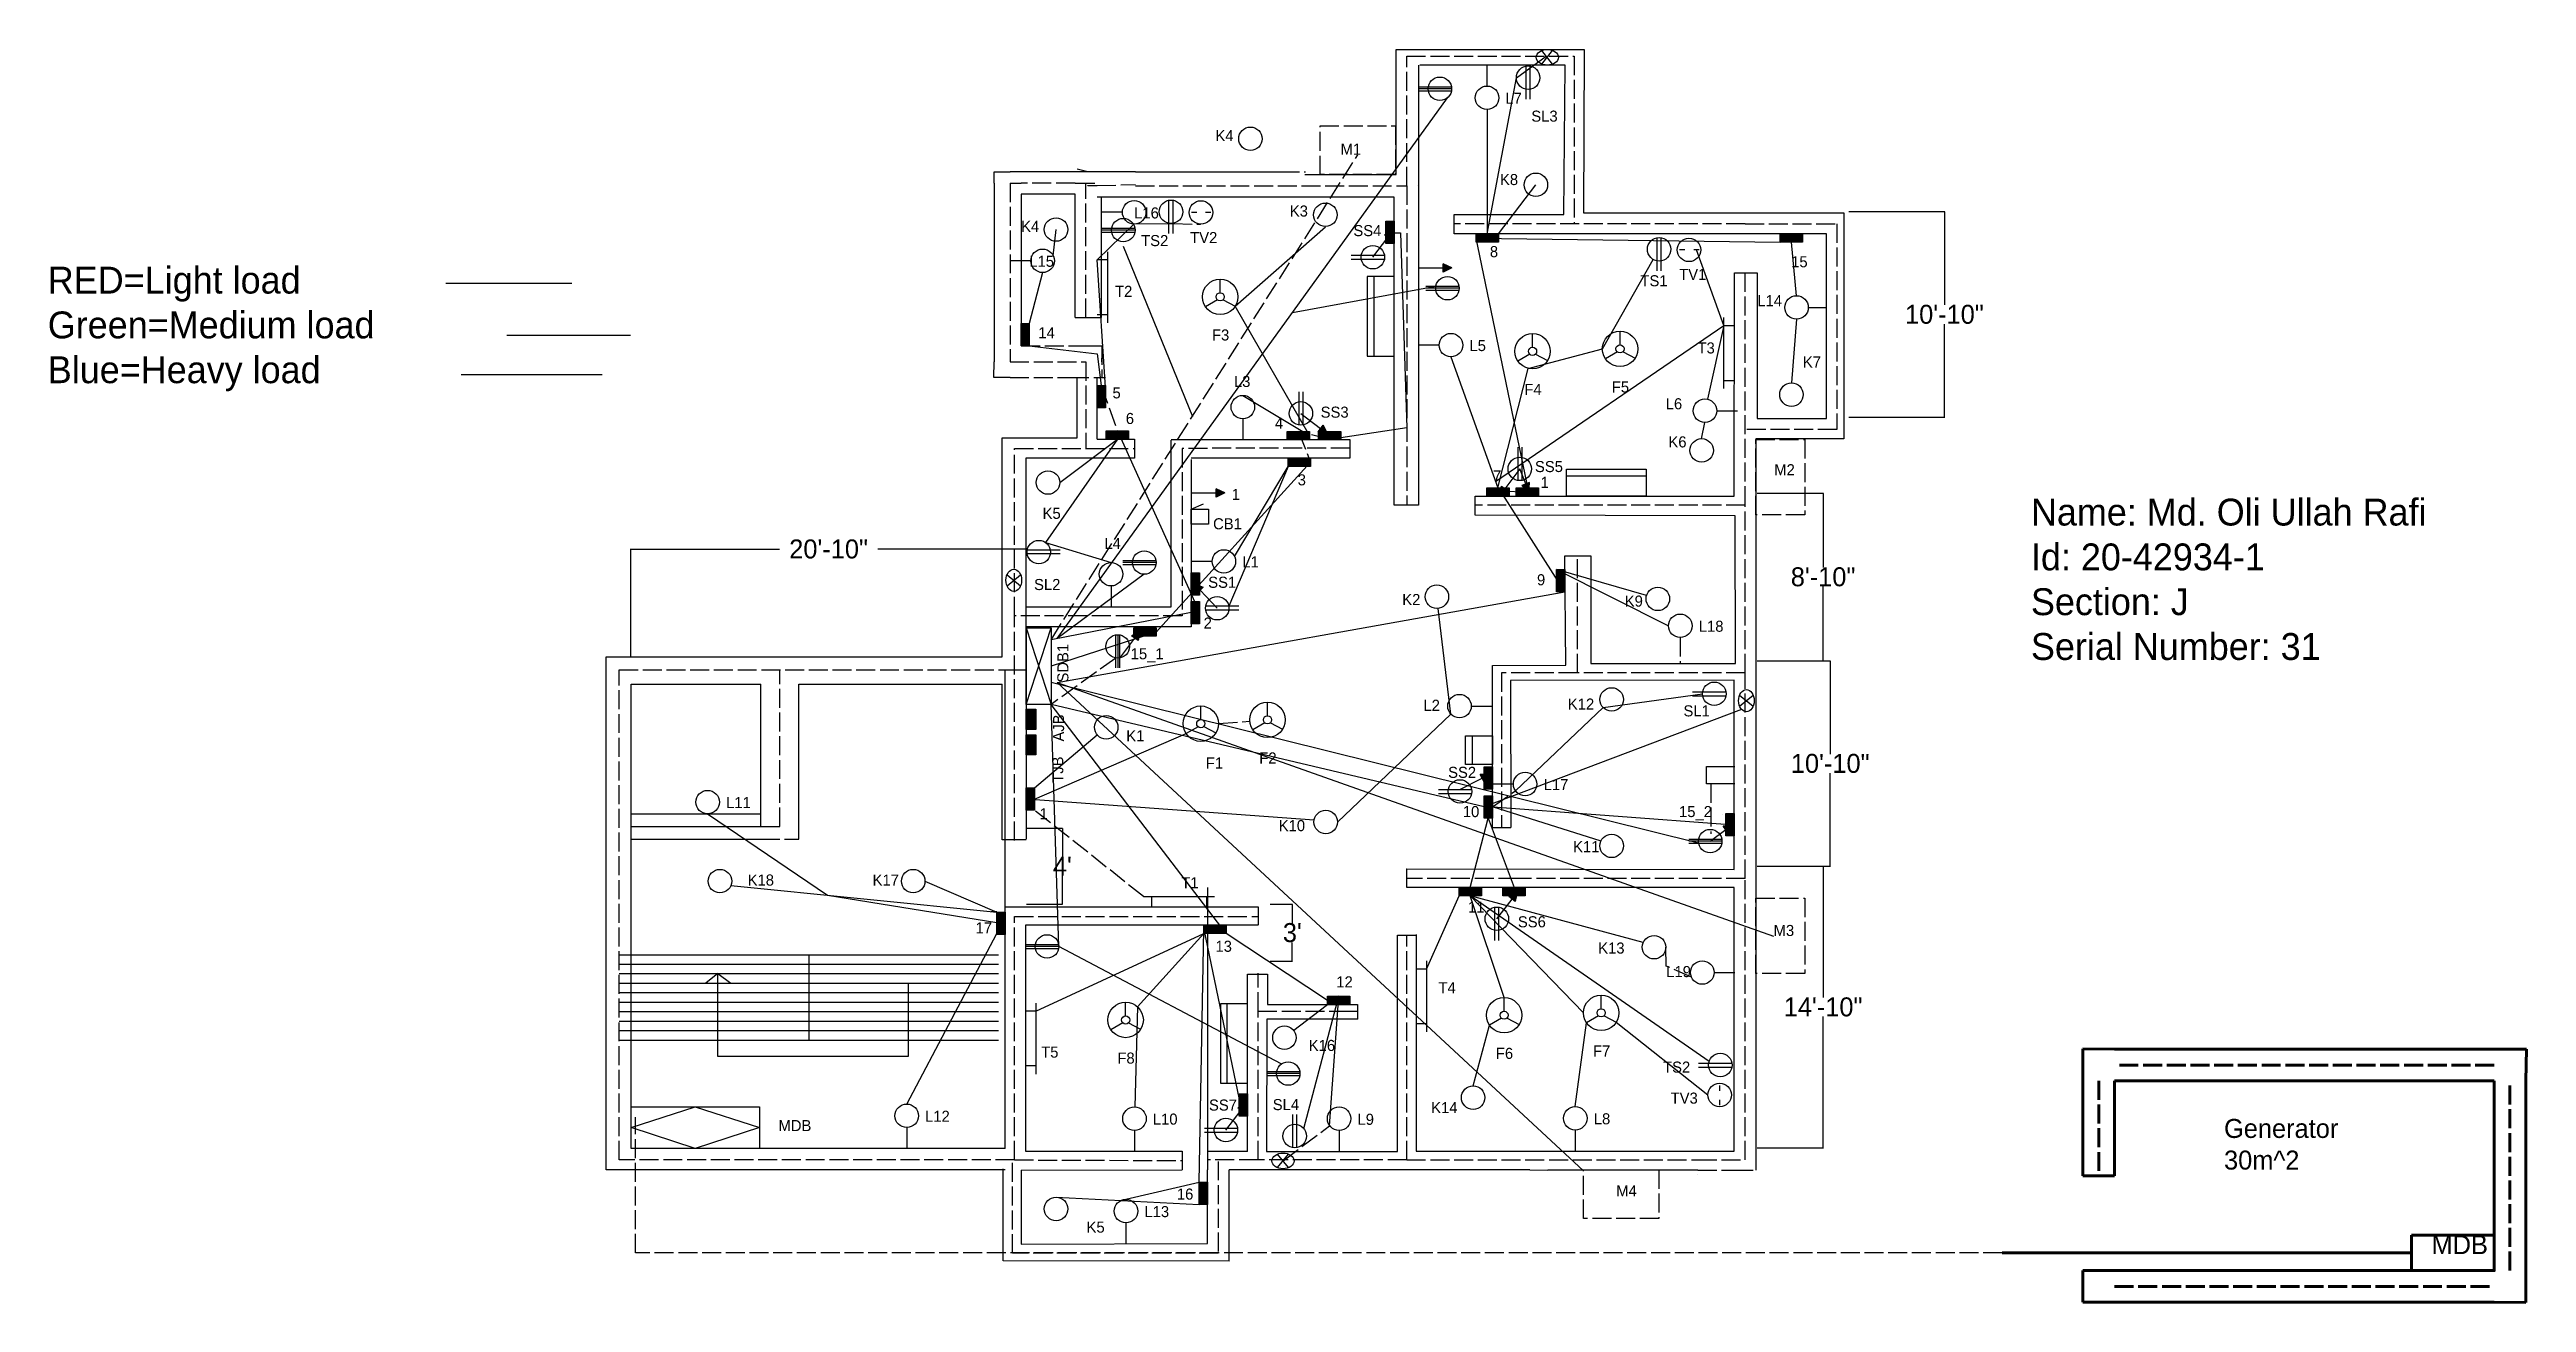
# Model space of a CAD drawing. Header units: feet. Extents: x 8470 to 13044, y -333 to 550.
# Drawn here: x 8470 to 10036, y -333 to 459 of the extents above; entities outside this region: 1.
import ezdxf

# ---------------------------------------------------------------- set-up
doc = ezdxf.new("R2010")
doc.units = ezdxf.units.FT
doc.header["$MEASUREMENT"] = 0
doc.linetypes.add('ACAD_ISO02W100', pattern=[15, 12, -3])
doc.dimstyles.get("Standard").update_dxf_attribs({"dimtxt": 0.18, "dimasz": 0.18, "dimexe": 0.18, "dimexo": 0.0625, "dimgap": 0.09, "dimtad": 0, "dimtih": 1, "dimtoh": 1, "dimdec": 4, "dimzin": 0, "dimdsep": 46, "dimtxsty": 'Standard', "dimcen": 0.09, "dimadec": 0, "dimazin": 0, "dimtfac": 1, "dimtdec": 4, "dimtofl": 0, "dimtmove": 0, "dimatfit": 3, "dimfxl": 1, "dimtolj": 1, "dimtzin": 0, "dimarcsym": 0})

msp = doc.modelspace()

# ---------------------------------------------------------------- texts
at = {"char_height": 7, "attachment_point": 1}
for s, insert in [('L7', (9390.3, 431.9)), ('K4', (9207, 408.3)), ('SL3', (9406.7, 420.6)), ('M1', (9286.1, 399.7)), ('K8', (9386.9, 380.5)), ('K3', (9254, 360.6)), ('K4', (9084.1, 350.9)), ('L16', (9155.6, 359.4)), ('SS4', (9294.2, 348.2)), ('TS2', (9160, 341.9)), ('TV2', (9191, 343.8)), ('8', (9380.5, 334.9)), ('TS1', (9475.7, 316.5)), ('TV1', (9500.2, 320.5)), ('15', (9571, 328.5)), ('T2', (9143.5, 309.8)), ('L14', (9549.6, 303.9)), ('14', (9095, 283.6)), ('F3', (9204.8, 282.2)), ('L5', (9367.6, 275.5)), ('T3', (9511.8, 274)), ('L3', (9218.7, 252.8)), ('K7', (9578.4, 265.1)), ('5', (9141.9, 245.6)), ('F4', (9402.3, 247.8)), ('F5', (9457.6, 249.3)), ('L6', (9491.7, 238.7)), ('6', (9150.3, 229.4)), ('4', (9244.6, 226.4)), ('SS3', (9273.5, 233.4)), ('K6', (9493.4, 214.6)), ('3', (9259, 190.6)), ('7', (9382.5, 193.1)), ('SS5', (9409, 199)), ('1', (9412.6, 189)), ('M2', (9560.3, 197)), ('1', (9217.3, 181.4)), ('K5', (9097.7, 169.4)), ('CB1', (9205.5, 162.8)), ('L4', (9136.8, 150.4)), ('SS1', (9202.4, 125.8)), ('L1', (9224, 138.7)), ('9', (9410.3, 127.4)), ('SL2', (9092.3, 124.4)), ('K2', (9325.1, 114.9)), ('K9', (9465.8, 113.9)), ('2', (9199.5, 100)), ('L18', (9512.6, 98)), ('15_1', (9153.4, 80.6)), ('L2', (9338.5, 48)), ('K12', (9429.8, 48.8)), ('SL1', (9502.9, 44.5)), ('K1', (9150.6, 28.7)), ('F1', (9200.9, 11.5)), ('F2', (9234.7, 14.7)), ('SS2', (9354.1, 5.6)), ('L11', (8897.6, -13.5)), ('L17', (9414.5, -2.1)), ('1', (9095.8, -20.6)), ('K10', (9247, -28.1)), ('10', (9363.4, -19.2)), ('15_2', (9500.1, -19.2)), ('K11', (9433.1, -41.4)), ('K18', (8911.2, -62.5)), ('K17', (8990.2, -62.5)), ('T1', (9185.4, -64.2)), ('17', (9055.3, -92.8)), ('11', (9366.7, -79.6)), ('SS6', (9398.2, -88.9)), ('13', (9207, -104.4)), ('K13', (9449, -105.5)), ('M3', (9559.9, -94.4)), ('L19', (9492, -120.4)), ('12', (9283.4, -126.9)), ('T4', (9348, -130.6)), ('T5', (9096.8, -171.3)), ('K16', (9266, -167.1)), ('F6', (9384.3, -172.1)), ('F7', (9445.7, -170.6)), ('F8', (9145, -175.1)), ('TS2', (9490, -180.8)), ('TV3', (9494.8, -200.4)), ('MDB', (8930.7, -217.8)), ('L12', (9023.4, -211.9)), ('L10', (9167.4, -213.7)), ('SS7', (9202.9, -204.8)), ('SL4', (9243.2, -204.5)), ('L9', (9296.8, -213.8)), ('K14', (9343.4, -206.4)), ('L8', (9446.2, -213.5)), ('16', (9182.6, -261.1)), ('M4', (9460.4, -259.1)), ('L13', (9162.1, -272.2)), ('K5', (9125.5, -282))]:
    msp.add_mtext_dynamic_manual_height_columns(s, width=236.45, gutter_width=1, heights=[0], dxfattribs=dict(at, insert=insert))
at = {"linetype": 'ACAD_ISO02W100', "char_height": 17, "width": 360.912, "attachment_point": 1}
for s, insert in [('{\\C1;RED=Light load}\\P{\\C3;Green=Medium load\\P\\C5;Blue=Heavy load}', (8468.7, 321.9)), ('{\\C1;Name: Md. Oli Ullah Rafi\\PId: 20-42934-1\\PSection: J\\PSerial Number: 31}', (9722.6, 175.2))]:
    msp.add_mtext(s, dxfattribs=dict(at, insert=insert))
at = {"insert": (9084.1, 328.8), "char_height": 7, "attachment_point": 1}
msp.add_mtext_dynamic_manual_height_columns('  L15', width=236.45, gutter_width=1, heights=[0], dxfattribs=at).dxf.set("width", 261.786)
at = {"char_height": 7, "attachment_point": 1, "rotation": 90}
for s, insert in [('SDB1', (9107, 58.9)), ('AJB', (9104.3, 21.6)), ('TJB', (9103.8, -4.5))]:
    msp.add_mtext_dynamic_manual_height_columns(s, width=236.45, gutter_width=1, heights=[0], dxfattribs=dict(at, insert=insert))
at = {"lineweight": 158, "char_height": 12, "attachment_point": 1}
for s, insert, width in [('Generator\\P30m^ 2', (9844.7, -217.1), 153), ('MDB', (9975.9, -290.6), 39.649)]:
    msp.add_mtext(s, dxfattribs=dict(at, insert=insert, width=width))

# ---------------------------------------------------------------- blocks, each defined once
blk = doc.blocks.new('*D12')
at = {"color": 0, "linetype": 'ByBlock', "lineweight": -2}
for p, q in [((9549.5, -57.3), (9591.4, -57.3)), ((9591.2, -57.5), (9591.2, -140.3)), ((9591.2, -235.2), (9591.2, -152.4)), ((9549.5, -235.3), (9591.4, -235.3))]:
    blk.add_line(p, q, dxfattribs=at)
at = {"color": 0, "linetype": 'ByBlock'}
for points in [[(9591.1, -57.5), (9591.2, -57.5), (9591.2, -57.3)], [(9591.1, -235.2), (9591.2, -235.2), (9591.2, -235.3)]]:
    blk.add_solid(points, dxfattribs=at)
at = {"layer": 'Defpoints', "color": 0, "linetype": 'ByBlock'}
for p in [(9549.4, -57.3), (9591.2, -57.3), (9549.4, -235.3)]:
    blk.add_point(p, dxfattribs=at)
at = {"color": 0, "linetype": 'ByBlock', "insert": (9591.2, -146.3), "char_height": 12, "attachment_point": 5}
blk.add_mtext('\\A1;14\'-10"', dxfattribs=at)
blk = doc.blocks.new('*D13')
at = {"color": 0, "linetype": 'ByBlock', "lineweight": -2}
for p, q in [((9549.5, 72.7), (9595.9, 72.7)), ((9595.7, 72.5), (9595.7, 13.7)), ((9595.7, -57.2), (9595.7, 1.6)), ((9549.5, -57.3), (9595.9, -57.3))]:
    blk.add_line(p, q, dxfattribs=at)
at = {"color": 0, "linetype": 'ByBlock'}
for points in [[(9595.7, 72.5), (9595.7, 72.5), (9595.7, 72.7)], [(9595.7, -57.2), (9595.7, -57.2), (9595.7, -57.3)]]:
    blk.add_solid(points, dxfattribs=at)
at = {"layer": 'Defpoints', "color": 0, "linetype": 'ByBlock'}
for p in [(9549.4, 72.7), (9595.7, 72.7), (9549.4, -57.3)]:
    blk.add_point(p, dxfattribs=at)
at = {"color": 0, "linetype": 'ByBlock', "insert": (9595.7, 7.7), "char_height": 12, "attachment_point": 5}
blk.add_mtext('\\A1;10\'-10"', dxfattribs=at)
blk = doc.blocks.new('*D14')
at = {"color": 0, "linetype": 'ByBlock', "lineweight": -2}
for p, q in [((9549.5, 178.7), (9591.4, 178.7)), ((9591.2, 178.5), (9591.2, 131.7)), ((9591.2, 72.8), (9591.2, 119.6)), ((9549.5, 72.7), (9591.4, 72.7))]:
    blk.add_line(p, q, dxfattribs=at)
at = {"color": 0, "linetype": 'ByBlock'}
for points in [[(9591.2, 178.5), (9591.2, 178.5), (9591.2, 178.7)], [(9591.2, 72.8), (9591.2, 72.8), (9591.2, 72.7)]]:
    blk.add_solid(points, dxfattribs=at)
at = {"layer": 'Defpoints', "color": 0, "linetype": 'ByBlock'}
for p in [(9549.4, 178.7), (9591.2, 178.7), (9549.4, 72.7)]:
    blk.add_point(p, dxfattribs=at)
at = {"color": 0, "linetype": 'ByBlock', "insert": (9591.2, 125.7), "char_height": 12, "attachment_point": 5}
blk.add_mtext('\\A1;8\'-10"', dxfattribs=at)
blk = doc.blocks.new('*D15')
at = {"color": 0, "linetype": 'ByBlock', "lineweight": -2}
for p, q in [((9607.5, 356.7), (9668.1, 356.7)), ((9667.9, 356.5), (9667.9, 297.7)), ((9667.9, 226.8), (9667.9, 285.6)), ((9607.5, 226.7), (9668.1, 226.7))]:
    blk.add_line(p, q, dxfattribs=at)
at = {"color": 0, "linetype": 'ByBlock'}
for points in [[(9667.9, 356.5), (9667.9, 356.5), (9667.9, 356.7)], [(9667.9, 226.8), (9667.9, 226.8), (9667.9, 226.7)]]:
    blk.add_solid(points, dxfattribs=at)
at = {"layer": 'Defpoints', "color": 0, "linetype": 'ByBlock'}
for p in [(9607.4, 356.7), (9667.9, 356.7), (9607.4, 226.7)]:
    blk.add_point(p, dxfattribs=at)
at = {"color": 0, "linetype": 'ByBlock', "insert": (9667.9, 291.7), "char_height": 12, "attachment_point": 5}
blk.add_mtext('\\A1;10\'-10"', dxfattribs=at)
blk = doc.blocks.new('*D16')
at = {"color": 0, "linetype": 'ByBlock', "lineweight": -2}
for p, q in [((8837.4, 74.7), (8837.4, 143.4)), ((8837.6, 143.3), (8931.4, 143.3)), ((9087.3, 143.3), (8993.5, 143.3)), ((9087.4, 74.7), (9087.4, 143.4))]:
    blk.add_line(p, q, dxfattribs=at)
at = {"color": 0, "linetype": 'ByBlock'}
for points in [[(8837.6, 143.3), (8837.6, 143.2), (8837.4, 143.3)], [(9087.3, 143.3), (9087.3, 143.2), (9087.4, 143.3)]]:
    blk.add_solid(points, dxfattribs=at)
at = {"layer": 'Defpoints', "color": 0, "linetype": 'ByBlock'}
for p in [(9087.4, 143.3), (8837.4, 74.7), (9087.4, 74.7)]:
    blk.add_point(p, dxfattribs=at)
at = {"color": 0, "linetype": 'ByBlock', "insert": (8962.4, 143.3), "char_height": 12, "attachment_point": 5}
blk.add_mtext('\\A1;20\'-10"', dxfattribs=at)
blk = doc.blocks.new('*D17')
at = {"color": 0, "linetype": 'ByBlock', "lineweight": -2}
for p, q in [((9087.5, -33.3), (9110.3, -33.3)), ((9110.2, -33.5), (9110.2, -51.3)), ((9110.2, -81.2), (9110.2, -63.4)), ((9087.5, -81.3), (9110.3, -81.3))]:
    blk.add_line(p, q, dxfattribs=at)
at = {"color": 0, "linetype": 'ByBlock'}
for points in [[(9110.1, -33.5), (9110.2, -33.5), (9110.2, -33.3)], [(9110.1, -81.2), (9110.2, -81.2), (9110.2, -81.3)]]:
    blk.add_solid(points, dxfattribs=at)
at = {"layer": 'Defpoints', "color": 0, "linetype": 'ByBlock'}
for p in [(9087.4, -33.3), (9087.4, -81.3), (9110.2, -81.3)]:
    blk.add_point(p, dxfattribs=at)
at = {"color": 0, "linetype": 'ByBlock', "insert": (9110.2, -57.3), "char_height": 12, "attachment_point": 5}
blk.add_mtext("\\A1;4'", dxfattribs=at)
blk = doc.blocks.new('*D18')
at = {"color": 0, "linetype": 'ByBlock', "lineweight": -2}
for p, q in [((9241.5, -81.3), (9255.8, -81.3)), ((9255.6, -81.5), (9255.6, -93.3)), ((9255.6, -117.2), (9255.6, -105.4)), ((9241.5, -117.3), (9255.8, -117.3))]:
    blk.add_line(p, q, dxfattribs=at)
at = {"color": 0, "linetype": 'ByBlock'}
for points in [[(9255.6, -81.5), (9255.7, -81.5), (9255.6, -81.3)], [(9255.6, -117.2), (9255.7, -117.2), (9255.6, -117.3)]]:
    blk.add_solid(points, dxfattribs=at)
at = {"layer": 'Defpoints', "color": 0, "linetype": 'ByBlock'}
for p in [(9241.4, -81.3), (9241.4, -117.3), (9255.6, -117.3)]:
    blk.add_point(p, dxfattribs=at)
at = {"color": 0, "linetype": 'ByBlock', "insert": (9255.6, -99.3), "char_height": 12, "attachment_point": 5}
blk.add_mtext("\\A1;3'", dxfattribs=at)

# ---------------------------------------------------------------- dimensions: what is measured, and where the dimension line sits
at = {"linetype": 'ByBlock'}
for base, p1, p2, picture, middle in [((9667.9, 356.7), (9607.4, 226.7), (9607.4, 356.7), '*D15', (9667.9, 291.7)), ((9591.2, 178.7), (9549.4, 72.7), (9549.4, 178.7), '*D14', (9591.2, 125.7)), ((9595.7, 72.7), (9549.4, -57.3), (9549.4, 72.7), '*D13', (9595.7, 7.7)), ((9591.2, -57.3), (9549.4, -235.3), (9549.4, -57.3), '*D12', (9591.2, -146.3)), ((9255.6, -117.3), (9241.4, -81.3), (9241.4, -117.3), '*D18', (9255.6, -99.3))]:
    dim = msp.add_linear_dim(base=base, p1=p1, p2=p2, angle=90, dimstyle='Standard', override={"dimtxt": 12, "dimdec": 0, "dimlunit": 3}, dxfattribs=at)
    dim.commit()
    dim.dimension.update_dxf_attribs({"geometry": picture, "text_midpoint": middle})
dim = msp.add_linear_dim(base=(9087.4, 143.3), p1=(8837.4, 74.7), p2=(9087.4, 74.7), dimstyle='Standard', override={"dimtxt": 12, "dimdec": 0, "dimlunit": 3}, dxfattribs=at)
dim.commit()
dim.dimension.update_dxf_attribs({"geometry": '*D16', "text_midpoint": (8962.4, 143.3)})
dim = msp.add_aligned_dim(p1=(9087.4, -33.3), p2=(9087.4, -81.3), distance=22.7, dimstyle='Standard', override={"dimtxt": 12, "dimdec": 0, "dimlunit": 3}, dxfattribs=at)
dim.commit()
dim.dimension.update_dxf_attribs({"geometry": '*D17', "text_midpoint": (9110.2, -57.3)})

# ---------------------------------------------------------------- hatches: boundary and pattern name
at = {"linetype": 'ByBlock'}
h = msp.add_hatch(color=256, dxfattribs=at)
h.dxf.hatch_style = 1
h.paths.add_polyline_path([(9319.3, 344.7), (9313.9, 342), (9318.1, 338.8)])
h = msp.add_hatch(color=256, dxfattribs=at)
h.dxf.hatch_style = 1
h.paths.add_polyline_path([(9314.8, 336.5), (9320, 336.5), (9320, 350.7), (9314.8, 350.7)])
h = msp.add_hatch(color=256, dxfattribs=at)
h.dxf.hatch_style = 1
h.paths.add_polyline_path([(9386, 337.3), (9386, 342.6), (9371.9, 342.6), (9371.9, 337.3)])
h = msp.add_hatch(color=256, dxfattribs=at)
h.dxf.hatch_style = 1
h.paths.add_polyline_path([(9578.2, 337.3), (9578.2, 342.6), (9564.1, 342.6), (9564.1, 337.3)])
h = msp.add_hatch(color=256, dxfattribs=at)
h.dxf.hatch_style = 1
h.paths.add_polyline_path([(9356.5, 321.1), (9351, 323.7), (9351, 318.5)])
h = msp.add_hatch(color=256, dxfattribs=at)
h.dxf.hatch_style = 1
h.paths.add_polyline_path([(9084.1, 271.8), (9089.3, 271.8), (9089.3, 285.9), (9084.1, 285.9)])
h = msp.add_hatch(color=256, dxfattribs=at)
h.dxf.hatch_style = 1
h.paths.add_polyline_path([(9132.2, 232.7), (9137.4, 232.7), (9137.4, 246.8), (9132.2, 246.8)])
h = msp.add_hatch(color=256, dxfattribs=at)
h.dxf.hatch_style = 1
h.paths.add_polyline_path([(9277.9, 216.3), (9275.1, 221.7), (9272, 217.5)])
h = msp.add_hatch(color=256, dxfattribs=at)
h.dxf.hatch_style = 1
h.paths.add_polyline_path([(9152.1, 218.1), (9137.9, 218.1), (9137.9, 212.9), (9152.1, 212.9)])
h = msp.add_hatch(color=256, dxfattribs=at)
h.dxf.hatch_style = 1
h.paths.add_polyline_path([(9266.5, 217.7), (9252.4, 217.7), (9252.4, 212.5), (9266.5, 212.5)])
h = msp.add_hatch(color=256, dxfattribs=at)
h.dxf.hatch_style = 1
h.paths.add_polyline_path([(9286.3, 217.7), (9272.2, 217.7), (9272.2, 212.5), (9286.3, 212.5)])
h = msp.add_hatch(color=256, dxfattribs=at)
h.dxf.hatch_style = 1
h.paths.add_polyline_path([(9267.1, 200.8), (9253, 200.8), (9253, 195.5), (9267.1, 195.5)])
h = msp.add_hatch(color=256, dxfattribs=at)
h.dxf.hatch_style = 1
h.paths.add_polyline_path([(9212.9, 178.8), (9207.4, 181.4), (9207.4, 176.2)])
h = msp.add_hatch(color=256, dxfattribs=at)
h.dxf.hatch_style = 1
h.paths.add_polyline_path([(9392.6, 182), (9378.5, 182), (9378.5, 176.7), (9392.6, 176.7)])
h = msp.add_hatch(color=256, dxfattribs=at)
h.dxf.hatch_style = 1
h.paths.add_polyline_path([(9386.6, 177.2), (9392, 179.9), (9387.8, 183.1)])
h = msp.add_hatch(color=256, dxfattribs=at)
h.dxf.hatch_style = 1
h.paths.add_polyline_path([(9411.2, 182), (9397.1, 182), (9397.1, 176.7), (9411.2, 176.7)])
h = msp.add_hatch(color=256, dxfattribs=at)
h.dxf.hatch_style = 1
h.paths.add_polyline_path([(9405.6, 185.4), (9400.7, 183.5), (9405.1, 179.4)])
h = msp.add_hatch(color=256, dxfattribs=at)
h.dxf.hatch_style = 1
h.paths.add_polyline_path([(9191.7, 114.1), (9196.9, 114.1), (9196.9, 128.3), (9191.7, 128.3)])
h = msp.add_hatch(color=256, dxfattribs=at)
h.dxf.hatch_style = 1
h.paths.add_polyline_path([(9422.7, 116.3), (9427.9, 116.3), (9427.9, 130.4), (9422.7, 130.4)])
h = msp.add_hatch(color=256, dxfattribs=at)
h.dxf.hatch_style = 1
h.paths.add_polyline_path([(9191.7, 96.1), (9196.9, 96.1), (9196.9, 110.2), (9191.7, 110.2)])
h = msp.add_hatch(color=256, dxfattribs=at)
h.dxf.hatch_style = 1
h.paths.add_polyline_path([(9193.6, 121.4), (9195.4, 115.6), (9199.2, 119.2)])
h = msp.add_hatch(color=256, dxfattribs=at)
h.dxf.hatch_style = 1
h.paths.add_polyline_path([(9159.3, 91.3), (9153.9, 88.5), (9158.1, 85.4)])
h = msp.add_hatch(color=256, dxfattribs=at)
h.dxf.hatch_style = 1
h.paths.add_polyline_path([(9155.3, 93.5), (9155.3, 88.2), (9169.5, 88.2), (9169.5, 93.5)])
h = msp.add_hatch(color=256)
h.dxf.hatch_style = 1
h.paths.add_polyline_path([(9093.5, 42), (9087.4, 42), (9087.4, 29.3), (9093.5, 29.3)])
h = msp.add_hatch(color=256)
h.dxf.hatch_style = 1
h.paths.add_polyline_path([(9093.5, 25.9), (9087.4, 25.9), (9087.4, 13.2), (9093.5, 13.2)])
h = msp.add_hatch(color=256, dxfattribs=at)
h.dxf.hatch_style = 1
h.paths.add_polyline_path([(9380.5, 0.9), (9374.4, 0.8), (9376.8, -3.9)])
h = msp.add_hatch(color=256, dxfattribs=at)
h.dxf.hatch_style = 1
h.paths.add_polyline_path([(9376.9, -8.5), (9382.1, -8.5), (9382.1, 5.6), (9376.9, 5.6)])
h = msp.add_hatch(color=256, dxfattribs=at)
h.dxf.hatch_style = 1
h.paths.add_polyline_path([(9087.4, -21.8), (9092.6, -21.8), (9092.6, -7.7), (9087.4, -7.7)])
h = msp.add_hatch(color=256, dxfattribs=at)
h.dxf.hatch_style = 1
h.paths.add_polyline_path([(9376.9, -26.8), (9382.1, -26.8), (9382.1, -12.7), (9376.9, -12.7)])
h = msp.add_hatch(color=256, dxfattribs=at)
h.dxf.hatch_style = 1
h.paths.add_polyline_path([(9534, -30.8), (9528.1, -31.9), (9531.2, -36.1)])
h = msp.add_hatch(color=256, dxfattribs=at)
h.dxf.hatch_style = 1
h.paths.add_polyline_path([(9529.7, -38), (9534.9, -38), (9534.9, -23.9), (9529.7, -23.9)])
h = msp.add_hatch(color=256, dxfattribs=at)
h.dxf.hatch_style = 1
h.paths.add_polyline_path([(9375.2, -70.7), (9361.1, -70.7), (9361.1, -75.9), (9375.2, -75.9)])
h = msp.add_hatch(color=256, dxfattribs=at)
h.dxf.hatch_style = 1
h.paths.add_polyline_path([(9402.9, -70.7), (9388.8, -70.7), (9388.8, -75.9), (9402.9, -75.9)])
h = msp.add_hatch(color=256, dxfattribs=at)
h.dxf.hatch_style = 1
h.paths.add_polyline_path([(9397.8, -73.6), (9392.4, -76.4), (9396.5, -79.6)])
h = msp.add_hatch(color=256, dxfattribs=at)
h.dxf.hatch_style = 1
h.paths.add_polyline_path([(9068.8, -100.5), (9074.1, -100.5), (9074.1, -86.4), (9068.8, -86.4)])
h = msp.add_hatch(color=256, dxfattribs=at)
h.dxf.hatch_style = 1
h.paths.add_polyline_path([(9213.8, -94.6), (9199.6, -94.6), (9199.6, -99.9), (9213.8, -99.9)])
h = msp.add_hatch(color=256, dxfattribs=at)
h.dxf.hatch_style = 1
h.paths.add_polyline_path([(9291.9, -139.5), (9277.8, -139.5), (9277.8, -144.7), (9291.9, -144.7)])
h = msp.add_hatch(color=256, dxfattribs=at)
h.dxf.hatch_style = 1
h.paths.add_polyline_path([(9221.9, -215.4), (9227.2, -215.4), (9227.2, -201.3), (9221.9, -201.3)])
h = msp.add_hatch(color=256, dxfattribs=at)
h.dxf.hatch_style = 1
h.paths.add_polyline_path([(9226.5, -207.2), (9221.1, -210), (9225.2, -213.2)])
h = msp.add_hatch(color=256, dxfattribs=at)
h.dxf.hatch_style = 1
h.paths.add_polyline_path([(9196.6, -271.2), (9201.9, -271.2), (9201.9, -257), (9196.6, -257)])

# ---------------------------------------------------------------- linework, layer by layer
at = {"linetype": 'ACAD_ISO02W100'}
for p, q in [((13043.6, 540.2), (13043.6, 550.5)), ((9327.9, 373.1), (9327.9, 455)), ((9327.9, 455), (9433.9, 455)), ((9433.9, 455), (9433.9, 349)), ((9126.3, 381.8), (9119.5, 383.5)), ((9248.1, 381.8), (9263.9, 381.8)), ((9077.1, 374.7), (9077.1, 261.8)), ((9077.1, 374.7), (9077.1, 261.8)), ((9118.2, 374.8), (9084.1, 374.8)), ((9125, 289.8), (9125, 373.2)), ((9125.1, 373.1), (9125.1, 374.8)), ((9126.3, 373.2), (9132.1, 373.2)), ((9126.4, 373.1), (9126.4, 373.2)), ((9132.1, 373.2), (9156.4, 373.8)), ((9156.4, 373.1), (9327.9, 373.1)), ((9327.9, 373.1), (9327.9, 207.1)), ((9334.9, 373), (9334.9, 373)), ((9180.2, 349.3), (9197.6, 348.7)), ((9541.9, 349), (9357.9, 349)), ((9541.9, 349), (9599.9, 349)), ((9599.9, 349), (9599.9, 219)), ((9316.6, 343.4), (9324, 343.4)), ((9541.9, 171), (9541.9, 319)), ((9581.9, 296.1), (9593.3, 296.1)), ((9084.1, 271.8), (9125, 271.8)), ((9135.1, 271.8), (9135.1, 251.8)), ((9077.1, 261.8), (9125, 261.8)), ((9077.1, 251.8), (9115, 251.8)), ((9115, 251.8), (9137.4, 251.8)), ((9125, 261.8), (9125, 207)), ((9134.8, 246.8), (9145, 218.1)), ((9079.9, 101), (9079.9, 207)), ((9079.9, 207), (9155.9, 207)), ((9291.9, 207.1), (9185.9, 207)), ((9185.9, 207), (9185.9, 101)), ((9279.3, 212.5), (9259.5, 217.7)), ((9259.5, 217.7), (9267.1, 198.2)), ((9327.9, 207.1), (9327.9, 170.8)), ((9599.9, 219), (9541.9, 219)), ((9435.9, 171), (9371.3, 171)), ((9541.9, 171), (9435.9, 171)), ((9541.9, 65), (9541.9, 171)), ((9435.9, 65), (9435.9, 139)), ((9079.9, -41), (9079.9, 101)), ((9185.9, 101), (9079.9, 101)), ((9500.9, 87.4), (9500.9, 71)), ((8829.9, -243), (8829.9, 67)), ((8829.9, 67), (9079.9, 67)), ((8931.5, -32.1), (8931.5, 67)), ((9435.9, 65), (9387.9, 65)), ((9387.9, 65), (9387.9, 65)), ((9387.9, 65), (9387.9, -33)), ((9541.9, 65), (9435.9, 65)), ((9541.9, -65), (9541.9, 65)), ((8919.5, -32.1), (8931.5, -32.1)), ((8919.5, -40.1), (8943.5, -40.1)), ((8943.5, -40.1), (8943.5, -32.1)), ((9397.9, -65), (9327.9, -65)), ((9541.9, -65), (9397.9, -65)), ((9541.9, -243), (9541.9, -65)), ((9065.1, -86), (9068.8, -86)), ((9079.9, -243), (9079.9, -89)), ((9079.9, -89), (9233.9, -89)), ((9197.9, -89), (9197.9, -89)), ((9327.9, -243), (9327.9, -101)), ((9327.9, -101), (9327.9, -101)), ((9233.9, -149), (9233.9, -125)), ((9508, -127.4), (9492, -120.4)), ((9233.9, -243), (9233.9, -149)), ((9233.9, -149), (9286.9, -149)), ((9286.9, -149), (9296.9, -149)), ((9296.9, -149), (9296.9, -149)), ((9519.1, -180.8), (9519.1, -180.8)), ((9079.9, -243), (8829.9, -243)), ((9078.7, -301.9), (9078.7, -243.9)), ((9079.9, -243), (9186, -243.4)), ((9185.9, -237.5), (9186, -249.3)), ((9201.9, -237.4), (9201.9, -249.2)), ((9233.9, -243), (9201.9, -243)), ((9208.7, -243.9), (9208.7, -301.9)), ((9327.9, -243), (9233.9, -243)), ((9327.9, -243), (9511.9, -243)), ((9405.8, -249.2), (9417.1, -249.5)), ((9511.9, -243), (9541.9, -243)), ((9512, -249.5), (9534.9, -249.5)), ((9534.9, -249.5), (9548.7, -249.5)), ((9208.7, -301.9), (9078.7, -301.9))]:
    msp.add_line(p, q, dxfattribs=at)
at = {"linetype": 'ByBlock'}
for p, q in [((9321.3, 380.1), (9321.3, 459.2)), ((9321.3, 459.2), (9440.2, 459.2)), ((9413.3, 450), (9420.2, 458.6)), ((9420.2, 450), (9413.3, 458.6)), ((9440.2, 459.2), (9439.7, 356)), ((9335.3, 449.4), (9335.3, 171)), ((9428.1, 449.4), (9336.2, 449.4)), ((9378.7, 436.1), (9378.7, 449.4)), ((9403.4, 427.8), (9403.4, 448.7)), ((9406, 427.8), (9406, 448.7)), ((9427.2, 354.8), (9428.1, 449.4)), ((9335.3, 435.7), (9356.2, 435.7)), ((9356.3, 434.4), (9335.3, 434.4)), ((9335.3, 433.1), (9356.2, 433.1)), ((9156.4, 381.8), (9126.3, 381.8)), ((9156.4, 381.8), (9248.1, 381.8)), ((9263.4, 380.1), (9321.3, 380.1)), ((9118.2, 289.8), (9118.2, 367.8)), ((9156.4, 365.9), (9132.1, 365.9)), ((9320, 365.9), (9156.4, 365.9)), ((9177.6, 342.9), (9177.6, 363.9)), ((9180.2, 342.9), (9180.2, 363.9)), ((9320, 171), (9320, 365.9)), ((9148.2, 356.3), (9135, 356.3)), ((9135.1, 346.2), (9156.1, 346.2)), ((9156.2, 345), (9135.1, 345)), ((9195.2, 356.2), (9191.9, 356.2)), ((9204.1, 356.2), (9200.8, 356.2)), ((9319.3, 344.7), (9313.9, 342)), ((9319.3, 344.7), (9318.1, 338.8)), ((9357.9, 342.6), (9357.9, 354.8)), ((9357.9, 354.8), (9427.2, 354.8)), ((9439.7, 356), (9604.2, 356)), ((9604.4, 356), (9604.4, 213)), ((9135.1, 343.7), (9156, 343.7)), ((9138.8, 331.3), (9138.8, 286.4)), ((9292.8, 329.1), (9313.8, 329.1)), ((9306.5, 327.9), (9316, 340.4)), ((9318.1, 338.8), (9313.9, 342)), ((9593.3, 342.6), (9357.9, 342.6)), ((9486.2, 319.3), (9486.2, 340.2)), ((9488.8, 319.3), (9488.8, 340.2)), ((9503.8, 332.5), (9500.5, 332.5)), ((9512.8, 332.5), (9509.4, 332.5)), ((9593.3, 225.9), (9593.3, 342.6)), ((9090.3, 325.6), (9077.1, 325.6)), ((9138.8, 326.2), (9132.2, 326.2)), ((9292.8, 326.6), (9313.8, 326.6)), ((9335.3, 321.1), (9351, 321.1)), ((9356.5, 321.1), (9351, 323.7)), ((9351, 318.5), (9351, 323.7)), ((9356.5, 321.1), (9351, 318.5)), ((9535, 176.7), (9535.1, 318.1)), ((9535.1, 318.1), (9549.6, 318.1)), ((9549.6, 318.1), (9549.6, 225.9)), ((9340.1, 309.6), (9361, 309.6)), ((9361.1, 308.3), (9340.1, 308.3)), ((9340.1, 307), (9361, 307)), ((9138.8, 291.5), (9132.2, 291.5)), ((9528.4, 244.9), (9528.4, 289.7)), ((9528.4, 284.6), (9535, 284.6)), ((9348.5, 272.3), (9335.3, 272.3)), ((9119.5, 213.7), (9119.5, 251.8)), ((9132.2, 212.9), (9132.2, 251.8)), ((9259.7, 242.8), (9259.7, 221.8)), ((9262.3, 242.8), (9262.3, 221.8)), ((9528.4, 250), (9535, 250)), ((9224.3, 225.7), (9224.3, 212.5)), ((9261, 229.1), (9273.5, 219.6)), ((9272, 217.5), (9275.1, 221.7)), ((9277.9, 216.3), (9275.1, 221.7)), ((9523.9, 230.8), (9537.1, 230.8)), ((9549.6, 225.9), (9593.3, 225.9)), ((9072.1, 75.1), (9072.1, 213.7)), ((9072.1, 213.7), (9119.5, 213.7)), ((9132.2, 212.9), (9155.9, 212.9)), ((9155.9, 212.9), (9155.9, 200.9)), ((9179, 212.5), (9291.9, 212.5)), ((9179, 106.7), (9179, 212.1)), ((9277.9, 216.3), (9272, 217.5)), ((9291.9, 212.5), (9291.9, 200.8)), ((9398.1, 207.7), (9398.1, 186.7)), ((9400.7, 207.7), (9400.7, 186.7)), ((9604.4, 213), (9548.7, 213)), ((9548.7, 213), (9548.7, -249.5)), ((9155.9, 200.9), (9087.2, 200.9)), ((9087.2, 200.9), (9087.2, 106.7)), ((9291.9, 200.8), (9191.7, 200.8)), ((9191.7, 200), (9191.7, 94.1)), ((9399.4, 194), (9389.9, 181.5)), ((9191.7, 178.8), (9207.4, 178.8)), ((9212.9, 178.8), (9207.4, 181.4)), ((9207.4, 176.2), (9207.4, 181.4)), ((9212.9, 178.8), (9207.4, 176.2)), ((9371.3, 176.7), (9535, 176.7)), ((9371.3, 164.8), (9371.3, 176.7)), ((9386.6, 177.2), (9387.8, 183.1)), ((9386.6, 177.2), (9392, 179.9)), ((9387.8, 183.1), (9392, 179.9)), ((9405.6, 185.4), (9400.7, 183.5)), ((9405.1, 179.4), (9400.7, 183.5)), ((9405.1, 179.4), (9405.6, 185.4)), ((9191.7, 168.6), (9199.5, 172)), ((9335.3, 171), (9320, 171)), ((9535.7, 164.4), (9371.3, 164.8)), ((9535.9, 71), (9535.7, 164.4)), ((9108.9, 142.7), (9088, 142.7)), ((9075.2, 127.1), (9083.8, 120.1)), ((9075.2, 120.1), (9083.8, 127.1)), ((9108.9, 140.2), (9088, 140.2)), ((9148.4, 136.1), (9169.4, 136.1)), ((9169.5, 134.8), (9148.4, 134.8)), ((9148.4, 133.5), (9169.4, 133.5)), ((9204.9, 135.5), (9191.7, 135.5)), ((9428.6, 69.9), (9427.9, 139)), ((9427.9, 139), (9435.9, 139)), ((9435.9, 139), (9444.3, 139)), ((9444.3, 139), (9444.3, 70.9)), ((9141, 120), (9141, 106.7)), ((9193.6, 121.4), (9195.4, 115.6)), ((9193.6, 121.4), (9199.2, 119.2)), ((9199.2, 119.2), (9195.4, 115.6)), ((9208.1, 105.9), (9197.3, 117.4)), ((9087.2, 106.7), (9179, 106.7)), ((9191.7, 94.1), (9087.4, 94.1)), ((9221.7, 104.6), (9200.7, 104.6)), ((9221.7, 107.2), (9200.8, 107.2)), ((9087.4, 93.5), (9087.4, -40.2)), ((9087.4, 93.5), (9103.1, 45)), ((9087.4, 45), (9103.1, 93.5)), ((9143.9, 68.1), (9143.9, 89.1)), ((9145.2, 89.2), (9145.2, 68.1)), ((9146.5, 68.1), (9146.5, 89.1)), ((9146.5, 74.4), (9156, 87)), ((9159.3, 91.3), (9153.9, 88.5)), ((9158.1, 85.4), (9153.9, 88.5)), ((9159.3, 91.3), (9158.1, 85.4)), ((8821.8, -249.2), (8821.8, 75.1)), ((8821.8, 75.1), (9072.1, 75.1)), ((9382.1, -32.8), (9382.2, 69.6)), ((9382.2, 69.6), (9428.6, 69.9)), ((9444.3, 71), (9535.9, 71)), ((8837.5, -235.7), (8837.5, 57.9)), ((8837.5, 57.9), (8919.5, 57.9)), ((8919.5, -32.1), (8919.5, 57.9)), ((8943.5, 57.9), (9072.1, 57.9)), ((8943.5, -32.1), (8943.5, 57.9)), ((9072.1, -40.6), (9072.1, 57.9)), ((9534.9, 60.3), (9393.6, 60.2)), ((9393.6, 60.2), (9393.8, -32.7)), ((9508.7, 53), (9529.7, 53)), ((9508.7, 50.5), (9529.7, 50.5)), ((9534.9, -59.4), (9534.9, 60.3)), ((9538.4, 50.9), (9547, 43.9)), ((9538.4, 43.9), (9547, 50.9)), ((9368.7, 44), (9382, 44)), ((9380.5, 0.9), (9374.4, 0.8)), ((9376.8, -3.9), (9374.4, 0.8)), ((9380.5, 0.9), (9376.8, -3.9)), ((9348, -8.7), (9368.9, -8.7)), ((9348, -11.3), (9368.9, -11.3)), ((9361.6, -8.7), (9375.6, -1.5)), ((9395.4, -5.3), (9382.1, -5.3)), ((8837.5, -24.1), (8919.5, -24.1)), ((9527.3, -24.5), (9527.3, -24.5)), ((9534, -30.8), (9528.1, -31.9)), ((9534, -30.8), (9531.2, -36.1)), ((8837.5, -32.1), (8919.5, -32.1)), ((8837.5, -40.1), (8919.5, -40.1)), ((9087.4, -40.6), (9072.1, -40.6)), ((9382.1, -32.8), (9393.8, -32.7)), ((9506.2, -40.2), (9527.2, -40.2)), ((9527.3, -41.4), (9506.2, -41.4)), ((9506.2, -42.7), (9527.1, -42.7)), ((9519.8, -41.4), (9529.7, -34)), ((9531.2, -36.1), (9528.1, -31.9)), ((9328.1, -58.4), (9328.1, -58.4)), ((9328.1, -70.7), (9328.1, -59)), ((9328.1, -59), (9534.9, -59.4)), ((9161.5, -76.4), (9206.4, -76.4)), ((9166.6, -76.4), (9166.6, -83)), ((9201.3, -76.4), (9201.3, -83)), ((9201.9, -70.7), (9201.9, -237.4)), ((9534.9, -70.7), (9328.1, -70.7)), ((9384.9, -90.5), (9394.5, -78)), ((9397.8, -73.6), (9392.4, -76.4)), ((9396.5, -79.6), (9392.4, -76.4)), ((9397.8, -73.6), (9396.5, -79.6)), ((9074.1, -235.7), (9074.1, -83)), ((9074.1, -83), (9233.9, -83)), ((9233.9, -83), (9233.9, -89)), ((9233.9, -89), (9233.9, -94.6)), ((9383.7, -104.2), (9383.7, -83.2)), ((9386.2, -104.2), (9386.2, -83.2)), ((9086.9, -94.6), (9086.8, -237.5)), ((9233.7, -94.6), (9086.9, -94.6)), ((9086.9, -106.8), (9107.8, -106.8)), ((9108, -108), (9086.9, -108)), ((9086.9, -109.3), (9107.8, -109.3)), ((9233.9, -94.6), (9233.9, -94.6)), ((9322, -237.6), (9322, -100.8)), ((9322, -100.8), (9333.8, -100.8)), ((9333.8, -100.5), (9333.8, -237.4)), ((9340.4, -122.3), (9333.8, -122.3)), ((9340.4, -117.1), (9340.4, -162)), ((9522.2, -124.5), (9535.4, -124.5)), ((9227.2, -237.6), (9227.2, -125.5)), ((9227.2, -125.5), (9240, -125.5)), ((9240, -125.5), (9240, -144.7)), ((9093.4, -148.9), (9086.8, -148.9)), ((9093.4, -143.8), (9093.4, -188.7)), ((9239.4, -154), (9239.3, -237.6)), ((9297, -154), (9239.4, -154)), ((9240, -144.7), (9296.9, -144.7)), ((9296.9, -144.7), (9296.9, -154)), ((9340.4, -156.9), (9333.8, -156.9)), ((9093.4, -183.6), (9086.8, -183.6)), ((9239.4, -187.1), (9260.3, -187.1)), ((9512.5, -181.8), (9533.5, -181.8)), ((9512.5, -184.3), (9533.5, -184.3)), ((9260.4, -188.4), (9239.4, -188.4)), ((9239.4, -189.7), (9260.3, -189.7)), ((9525.8, -199.3), (9525.8, -196)), ((8837.5, -222.6), (8878.1, -209.4)), ((8878.1, -209.4), (8918.7, -222.6)), ((9213.6, -224.1), (9223.2, -211.6)), ((9226.5, -207.2), (9221.1, -210)), ((9225.2, -213.2), (9221.1, -210)), ((9226.5, -207.2), (9225.2, -213.2)), ((9255.8, -214.3), (9255.8, -235.2)), ((9258.3, -214.3), (9258.3, -235.3)), ((9525.8, -208.3), (9525.8, -204.9)), ((8878.1, -235.7), (8837.5, -222.6)), ((8918.7, -222.6), (8878.1, -235.7)), ((9011.8, -222.5), (9011.8, -235.7)), ((9155.8, -224.3), (9155.8, -237.5)), ((9200, -222.9), (9220.9, -222.9)), ((9200, -225.4), (9220.9, -225.4)), ((9285.2, -224.4), (9285.2, -237.6)), ((9434.5, -224.1), (9434.5, -237.4)), ((9074.1, -249.2), (8821.8, -249.2)), ((9074.1, -235.7), (8837.5, -235.7)), ((9072.8, -306.8), (9072.8, -248.7)), ((9084.1, -249.5), (9084.1, -296.2)), ((9086.8, -237.5), (9185.9, -237.5)), ((9227.2, -237.6), (9201.9, -237.6)), ((9201.9, -295.9), (9201.9, -249.2)), ((9405.8, -249.2), (9215.6, -249.2)), ((9215.6, -307), (9215.6, -249.2)), ((9239.3, -237.6), (9322, -237.6)), ((9246.2, -247.9), (9253.2, -239.3)), ((9253.2, -247.9), (9246.2, -239.3)), ((9333.8, -237.4), (9512, -237.4)), ((9512, -249.5), (9417.1, -249.5)), ((9512, -237.4), (9534.9, -237.4)), ((9512, -252.3), (9512, -252.3)), ((9084.1, -296.2), (9201.9, -295.9)), ((9150.4, -282.8), (9150.4, -296)), ((9215.6, -307), (9072.8, -306.8))]:
    msp.add_line(p, q, dxfattribs=at)
at = {"color": 1, "linetype": 'ByBlock'}
for p, q in [((9397.3, 441.4), (9416.1, 455)), ((9378.7, 342.6), (9397.3, 441.4)), ((9378.7, 421.3), (9378.7, 342.6)), ((9386, 342.6), (9409.6, 373.7)), ((9104.4, 328.8), (9106.2, 345.4)), ((9132.2, 326.2), (9155.6, 348.9)), ((9155.6, 348.9), (9180.2, 349.3)), ((9219.5, 296.9), (9276.5, 347.2)), ((9528.4, 284.6), (9511.1, 332.5)), ((9574.4, 303.5), (9571.2, 337.3)), ((9097.7, 318.2), (9089.3, 285.9)), ((9137.4, 245.6), (9132.2, 326.2)), ((9451.7, 269.9), (9483.8, 326.5)), ((9266.5, 215.1), (9219.5, 296.9)), ((9384, 186.1), (9528.4, 284.6)), ((9528.4, 284.6), (9518.1, 238.1)), ((9574.4, 288.7), (9571.2, 248.4)), ((9404.7, 257.6), (9451.7, 269.9)), ((9355.9, 264.9), (9385.5, 182)), ((9385.5, 182), (9404.7, 257.6)), ((9224.3, 240.5), (9266.5, 215.1)), ((9514.4, 213.1), (9516.5, 223.4)), ((9145, 212.9), (9099.5, 147.5)), ((9108.5, 185.4), (9145, 212.9)), ((9253, 195.5), (9215.4, 107.2)), ((9219.1, 138.7), (9253, 195.5)), ((9099.5, 147.5), (9141, 134.8)), ((9479.5, 113.9), (9422.7, 130.4)), ((9422.7, 130.4), (9493.4, 94.8)), ((9355.9, 38.9), (9347.9, 105.8)), ((9452.2, 43.1), (9514.9, 51.8)), ((9284.2, -29.3), (9355.9, 38.9)), ((9539.6, 41.9), (9376.9, -19.8)), ((9396.7, -9.5), (9452.2, 43.1)), ((9092.6, -14.8), (9188.5, 26.6)), ((9092.6, -7.7), (9132.2, 25.8)), ((9269.4, -28.1), (9087.4, -14.8)), ((8885.9, -24.1), (8961.7, -75.6)), ((9450.8, -41.4), (9382.1, -19.8)), ((8900.6, -69.5), (9068.8, -86.4)), ((8961.7, -75.6), (9068.8, -92.8)), ((9023.3, -66.7), (9068.8, -86.4)), ((9340.4, -122.3), (9361.1, -75.9)), ((9389.5, -140.3), (9368.1, -75.9)), ((9439.7, -150), (9368.1, -75.9)), ((9477.5, -105.5), (9368.1, -75.9)), ((9519.1, -180.8), (9368.1, -75.9)), ((9011.8, -207.7), (9068.8, -99.8)), ((9093.4, -148.9), (9199.6, -99.9)), ((9199.6, -99.9), (9157.7, -146.2)), ((9284.9, -139.5), (9256.5, -161.2)), ((9262.8, -223.2), (9284.9, -139.5)), ((9279.2, -221.4), (9284.9, -139.5)), ((9157.7, -146.2), (9156, -209.4)), ((9434.5, -209.3), (9441.6, -156.3)), ((9460.4, -155.9), (9518.3, -201.9)), ((9369.9, -196.2), (9380.3, -157.8)), ((9150.4, -267.9), (9196.6, -257)), ((9106.2, -266.6), (9196.6, -271.2))]:
    msp.add_line(p, q, dxfattribs=at)
at = {"color": 5, "linetype": 'ByBlock'}
for p, q in [((9107, 86.8), (9353.7, 428.7)), ((9148.7, 334.9), (9192.4, 227.2)), ((9255.7, 292.9), (9346.4, 309.6)), ((9162, 127.4), (9107, 86.8)), ((9512.5, -42.7), (9103.1, 58.9)), ((9439.6, -250), (9107, 58.9)), ((9107, 58.9), (9559.9, -101.4)), ((9108, -108), (9103.1, 45)), ((9248.6, -182.3), (9108, -108))]:
    msp.add_line(p, q, dxfattribs=at)
at = {"color": 5, "linetype": 'ACAD_ISO02W100'}
for p, q in [((9103.1, 86), (9297, 392.7)), ((9143.9, 74.4), (9103.1, 45)), ((9520.3, -5.2), (9520.3, -36.8)), ((8840.3, -301.8), (8840.3, -216)), ((9704.4, -301.8), (8840.3, -301.8))]:
    msp.add_line(p, q, dxfattribs=at)
at = {"linetype": 'Continuous'}
for p, q in [((9067.1, 374.7), (9067.1, 381.8)), ((9067.1, 381.8), (9073.6, 381.8)), ((9070.1, 381.8), (9077.1, 381.8)), ((9125.1, 381.8), (9077.1, 381.8)), ((9130.8, 381.8), (9118.2, 381.8)), ((9077.1, 374.7), (9084.1, 374.7)), ((9118.2, 367.8), (9084.1, 367.8)), ((9084.1, 367.8), (9084.1, 271.8)), ((9118.2, 374.8), (9130.8, 374.8)), ((9118.2, 289.8), (9130.9, 289.8)), ((9130.9, 289.8), (9135, 289.8)), ((9125, 271.8), (9135.3, 271.8)), ((9135.3, 271.8), (9135, 261.8)), ((9066.8, 251.8), (9067.1, 261.8)), ((9077.1, 251.8), (9066.8, 251.8))]:
    msp.add_line(p, q, dxfattribs=at)
for p, q in [((9067.1, 374.7), (9067.1, 261.8)), ((9067.1, 374.7), (9067.1, 261.8)), ((9135, 289.8), (9135, 365.9)), ((9210, 305.4), (9210, 314)), ((9307.3, 265.4), (9307.3, 315.7)), ((9208.3, 300.9), (9200.8, 296.5)), ((9211.9, 301), (9219.5, 296.9)), ((9405.7, 266.5), (9398.2, 262.1)), ((9407.5, 271), (9407.5, 279.6)), ((9409.3, 266.6), (9417, 262.5)), ((9461.1, 268), (9453.6, 263.6)), ((9462.8, 272.5), (9462.8, 281.1)), ((9464.7, 268.1), (9472.4, 264)), ((9403.2, 184.5), (9399.4, 194)), ((9479.3, 189.4), (9429, 189.4)), ((9197.7, 35.4), (9197.7, 44)), ((9238.2, 33.4), (9230.7, 29)), ((9239.9, 37.9), (9239.9, 46.5)), ((9241.8, 33.5), (9249.4, 29.4)), ((9196, 30.9), (9188.5, 26.6)), ((9199.6, 31.1), (9207.2, 27)), ((9369.4, 25.1), (9369.4, 7.1)), ((9382.1, 7.1), (9365.1, 7.1)), ((9517.5, -5.2), (9517.5, 5.7)), ((9517.5, 5.7), (9535.3, 5.7)), ((9535.3, -5.2), (9517.5, -5.2)), ((9534.9, -237.4), (9534.9, -70.7)), ((8829.9, -113.2), (9069.9, -113.2)), ((8829.9, -119.2), (9069.9, -119.2)), ((8829.9, -125.2), (9069.9, -125.2)), ((8892.3, -125.2), (8884.7, -131.2)), ((8892.3, -177.6), (8892.3, -125.2)), ((8892.3, -125.2), (8892.3, -125.2)), ((8892.3, -125.2), (8900.5, -131.2)), ((8949.9, -113.2), (8949.9, -161.2)), ((8829.9, -131.2), (9069.9, -131.2)), ((8829.9, -137.2), (9069.9, -137.2)), ((9012.7, -131.2), (9012.7, -177.6)), ((9389.5, -148.9), (9389.5, -140.3)), ((9450.9, -147.4), (9450.9, -138.8)), ((8829.9, -143.2), (9069.9, -143.2)), ((8829.9, -149.2), (9069.9, -149.2)), ((8829.9, -155.2), (9069.9, -155.2)), ((9148.4, -156.4), (9140.9, -160.8)), ((9150.2, -151.9), (9150.2, -143.3)), ((9152, -156.3), (9159.7, -160.4)), ((9214.5, -194.5), (9214.5, -144.2)), ((9387.8, -153.4), (9380.3, -157.8)), ((9391.4, -153.3), (9399.1, -157.4)), ((9449.1, -151.9), (9441.6, -156.3)), ((9452.7, -151.8), (9460.4, -155.9)), ((8829.9, -161.2), (9069.9, -161.2)), ((8829.9, -167.2), (9069.9, -167.2)), ((8949.9, -161.2), (8949.9, -167.2)), ((9012.7, -177.6), (8892.3, -177.6)), ((9084.1, -249.5), (9186, -249.3))]:
    msp.add_line(p, q)
at = {"color": 3, "linetype": 'ByBlock'}
for p, q in [((9324, 343.4), (9327.9, 220)), ((9405.1, 179.4), (9371.9, 340)), ((9371.9, 340), (9564.1, 337.3)), ((9089.3, 271.8), (9132.2, 266.8)), ((9132.2, 266.8), (9134.8, 246.8)), ((9327.9, 220), (9279.3, 212.5)), ((9145, 218.1), (9196.9, 103.2)), ((9267.1, 198.2), (9169.5, 90.8)), ((9427.9, 116.3), (9387.2, 180.1)), ((9387.2, 180.1), (9405.1, 179.4)), ((9107, 58.9), (9427.9, 116.3)), ((9191.7, 103.2), (9103.1, 86)), ((9169.5, 90.8), (9103.1, 69.2)), ((9074.1, -83), (9074.1, 67)), ((9074.1, 67), (9087.4, 67)), ((9376.9, -19.8), (9103.1, 45)), ((9213.8, -99.9), (9103.1, 45)), ((9368.1, -70.7), (9379.5, -26.8)), ((9376.9, -19.2), (9534.9, -31)), ((9379.5, -26.8), (9395.9, -70.7)), ((9196.6, -257), (9199.6, -97.2)), ((9199.6, -97.2), (9221.9, -204.8)), ((9277.8, -142.1), (9213.8, -99.9))]:
    msp.add_line(p, q, dxfattribs=at)
at = {"color": 1}
msp.add_line((8720.4, 311.4), (8800, 311.4), dxfattribs=at)
at = {"color": 3}
msp.add_line((8758.9, 278.5), (8837.1, 278.5), dxfattribs=at)
at = {"color": 5}
msp.add_line((8730, 253.8), (8819.2, 253.8), dxfattribs=at)
at = {"color": 1, "linetype": 'ACAD_ISO02W100'}
for p, q in [((9208.9, 32.9), (9228.8, 34.4)), ((9382.1, -19.8), (9396.7, -9.5)), ((9161.5, -76.4), (9092.6, -21.8)), ((9492, -120.4), (9491.7, -108.5)), ((9249.7, -243.6), (9279.2, -221.4))]:
    msp.add_line(p, q, dxfattribs=at)
at = {"lineweight": 158}
for p, q in [((9755.5, -193), (9755.5, -172.8)), ((9755.5, -172.8), (9775.5, -173)), ((10015.5, -173), (9775.5, -173)), ((10015.5, -173), (10035.9, -173)), ((10035.9, -173), (10035.5, -193)), ((9755.5, -193), (9755.5, -253)), ((9775.5, -193), (9775.5, -253)), ((10015.5, -193), (9775.5, -193)), ((10015.5, -313), (10015.5, -193)), ((10035.5, -313), (10035.5, -193)), ((9755.5, -253), (9775.5, -253)), ((9755.5, -313), (9755.5, -333)), ((9775.5, -313), (9755.5, -313)), ((9775.5, -313), (10015.5, -313)), ((10035.5, -313), (10035.5, -333.2)), ((9755.5, -333), (9775.5, -333)), ((9775.5, -333), (10015.5, -333)), ((10035.5, -333.2), (10015.5, -333))]:
    msp.add_line(p, q, dxfattribs=at)
at = {"linetype": 'ACAD_ISO02W100', "lineweight": 158}
for p, q in [((10015.5, -183), (9775.5, -183)), ((9765.5, -193), (9765.5, -253)), ((10025.5, -313), (10025.5, -193)), ((9775.5, -323), (10015.5, -323))]:
    msp.add_line(p, q, dxfattribs=at)
at = {"color": 5, "lineweight": 158}
msp.add_line((9963.2, -301.8), (9704.4, -301.8), dxfattribs=at)
at = {"linetype": 'ACAD_ISO02W100'}
for points in [[(9273.1, 411), (9320.9, 411), (9320.9, 380.1), (9273.1, 380.1)], [(9579.6, 212.6), (9579.6, 164.9), (9548.7, 164.9), (9548.7, 212.6)], [(9579.6, -77.5), (9579.6, -125.2), (9548.7, -125.2), (9548.7, -77.5)], [(9487.3, -280.1), (9439.6, -280.1), (9439.6, -249.2), (9487.3, -249.2)]]:
    msp.add_lwpolyline(points, close=True, dxfattribs=at)
at = {"linetype": 'ByBlock'}
for points in [[(9320, 350.7), (9320, 336.5), (9314.8, 336.5), (9314.8, 350.7)], [(9371.9, 342.6), (9386, 342.6), (9386, 337.3), (9371.9, 337.3)], [(9564.1, 342.6), (9578.2, 342.6), (9578.2, 337.3), (9564.1, 337.3)], [(9089.3, 285.9), (9089.3, 271.8), (9084.1, 271.8), (9084.1, 285.9)], [(9137.4, 246.8), (9137.4, 232.7), (9132.2, 232.7), (9132.2, 246.8)], [(9137.9, 218.1), (9152.1, 218.1), (9152.1, 212.9), (9137.9, 212.9)], [(9252.4, 217.7), (9266.5, 217.7), (9266.5, 212.5), (9252.4, 212.5)], [(9272.2, 217.7), (9286.3, 217.7), (9286.3, 212.5), (9272.2, 212.5)], [(9253, 200.8), (9267.1, 200.8), (9267.1, 195.5), (9253, 195.5)], [(9378.5, 182), (9392.6, 182), (9392.6, 176.7), (9378.5, 176.7)], [(9397.1, 182), (9411.2, 182), (9411.2, 176.7), (9397.1, 176.7)], [(9191.7, 168.6), (9202.6, 168.6), (9202.6, 159.1), (9191.7, 159.1)], [(9196.9, 128.3), (9196.9, 114.1), (9191.7, 114.1), (9191.7, 128.3)], [(9427.9, 130.4), (9427.9, 116.3), (9422.7, 116.3), (9422.7, 130.4)], [(9196.9, 110.2), (9196.9, 96.1), (9191.7, 96.1), (9191.7, 110.2)], [(9103.1, 93.5), (9103.1, 45), (9087.4, 45), (9087.4, 93.5)], [(9169.5, 88.2), (9155.3, 88.2), (9155.3, 93.5), (9169.5, 93.5)], [(9382.1, 5.6), (9382.1, -8.5), (9376.9, -8.5), (9376.9, 5.6)], [(9092.6, -7.7), (9092.6, -21.8), (9087.4, -21.8), (9087.4, -7.7)], [(9382.1, -12.7), (9382.1, -26.8), (9376.9, -26.8), (9376.9, -12.7)], [(9534.9, -23.9), (9534.9, -38), (9529.7, -38), (9529.7, -23.9)], [(9361.1, -70.7), (9375.2, -70.7), (9375.2, -75.9), (9361.1, -75.9)], [(9388.8, -70.7), (9402.9, -70.7), (9402.9, -75.9), (9388.8, -75.9)], [(9074.1, -86.4), (9074.1, -100.5), (9068.8, -100.5), (9068.8, -86.4)], [(9199.6, -94.6), (9213.8, -94.6), (9213.8, -99.9), (9199.6, -99.9)], [(9277.8, -139.5), (9291.9, -139.5), (9291.9, -144.7), (9277.8, -144.7)], [(9227.2, -201.3), (9227.2, -215.4), (9221.9, -215.4), (9221.9, -201.3)], [(8837.5, -209.4), (8918.7, -209.4), (8918.7, -235.7), (8837.5, -235.7)], [(9201.9, -257), (9201.9, -271.2), (9196.6, -271.2), (9196.6, -257)]]:
    msp.add_lwpolyline(points, close=True, dxfattribs=at)
for points in [[(9320, 265.4), (9320, 315.7), (9303, 315.7), (9303, 265.4)], [(9479.3, 176.7), (9429, 176.7), (9429, 193.8), (9479.3, 193.8)], [(9093.5, 42), (9093.5, 29.3), (9087.4, 29.3), (9087.4, 42)], [(9093.5, 25.9), (9093.5, 13.2), (9087.4, 13.2), (9087.4, 25.9)], [(9227.2, -194.5), (9227.2, -144.2), (9210.2, -144.2), (9210.2, -194.5)]]:
    msp.add_lwpolyline(points, close=True)
msp.add_lwpolyline([(9365.1, 7.1), (9365.1, 25.1), (9382.1, 25.1), (9382.1, 7.1)])
at = {"lineweight": 158}
msp.add_lwpolyline([(9963.2, -290.6), (10015.5, -290.6), (10015.5, -313), (9963.2, -313)], close=True, dxfattribs=at)
at = {"linetype": 'ByBlock'}
for centre in [(9348.9, 434.4), (9404.7, 441.4), (9378.7, 428.7), (9229.1, 402.8), (9409.6, 373.7), (9155.6, 356.3), (9178.9, 356.6), (9197.8, 356.2), (9276.5, 354.7), (9106.2, 345.4), (9148.7, 345), (9097.7, 325.6), (9306.5, 327.9), (9487.5, 332.9), (9506.4, 332.5), (9353.7, 308.3), (9574.4, 296.1), (9355.9, 272.3), (9224.3, 233.1), (9261, 229.1), (9516.5, 230.8), (9571.2, 241), (9514.4, 205.7), (9101.1, 185.4), (9399.4, 194), (9095.3, 141.4), (9162, 134.8), (9212.3, 135.5), (9141, 127.4), (9208.1, 105.9), (9347, 113.2), (9486.7, 111.8), (9500.9, 94.8), (9145.2, 81.7), (9361.3, 44), (9457.5, 48.2), (9522.4, 51.8), (9137.9, 30.6), (9402.8, -5.3), (8885.9, -16.7), (9361.6, -10), (9276.7, -29.3), (9457.5, -44.4), (9519.8, -41.4), (8893.7, -66.7), (9015.9, -66.7), (9384.9, -90.5), (9100.5, -108), (9484.3, -108.5), (9514.8, -124.5), (9250.6, -165.7), (9253, -188.4), (9526.2, -183), (9369.9, -203.6), (9525.8, -201.9), (9011.8, -215.1), (9155.8, -216.9), (9213.6, -224.1), (9285.2, -216.9), (9434.5, -216.7), (9257.1, -227.9), (9106.2, -274), (9150.4, -275.4)]:
    msp.add_circle(centre, 7.43, dxfattribs=at)
for centre, radius in [((9210, 302.8), 11.2), ((9210, 302.8), 2.58), ((9407.5, 268.4), 11.2), ((9407.5, 268.4), 2.58), ((9462.8, 269.9), 11.2), ((9462.8, 269.9), 2.58), ((9197.7, 32.9), 11.2), ((9197.7, 32.9), 2.58), ((9239.9, 35.3), 11.2), ((9239.9, 35.3), 2.58), ((9389.5, -151.5), 11.2), ((9450.9, -150), 11.2), ((9150.2, -154.5), 11.2), ((9150.2, -154.5), 2.58), ((9389.5, -151.5), 2.58), ((9450.9, -150), 2.58)]:
    msp.add_circle(centre, radius)
for centre, major_axis in [((9416.8, 454.3), (-7.02, 0)), ((9079.5, 123.6), (0, 7.02)), ((9542.7, 47.4), (0, 7.02)), ((9249.7, -243.6), (-7.02, 0))]:
    msp.add_ellipse(centre, major_axis=major_axis, ratio=0.704089, dxfattribs=at)

msp.set_redraw_order([(e.dxf.handle, doc.entitydb.next_handle()) for e in msp.query("TEXT MTEXT ATTDEF DIMENSION ARC_DIMENSION")])  # texts and dimensions are drawn at this point

doc.saveas('drawing.dxf')
